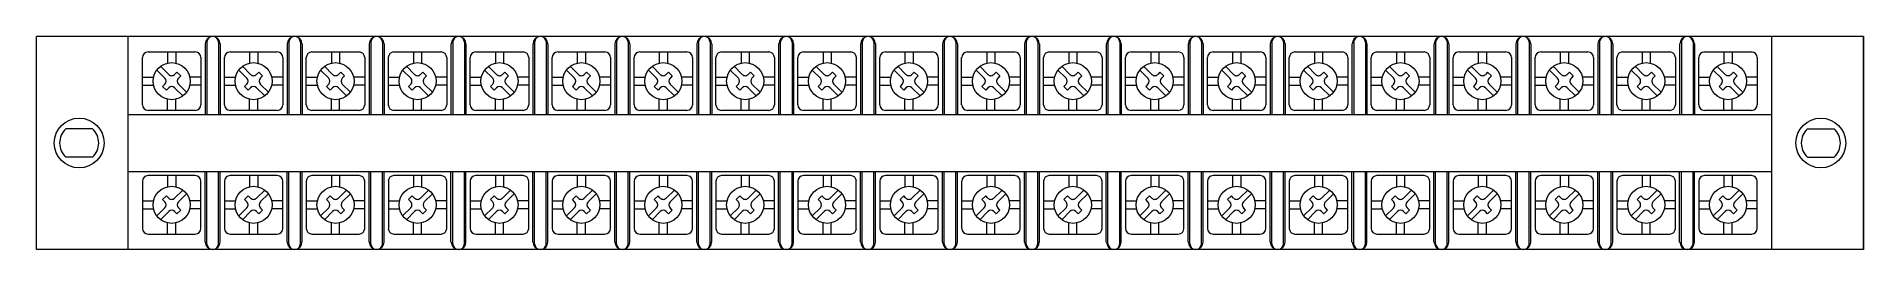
# Model space of a CAD drawing. Header units: millimetres. Extents: x 0 to 257, y 0 to 30.
import ezdxf

# ---------------------------------------------------------------- set-up
doc = ezdxf.new("R2010")
doc.units = ezdxf.units.MM
doc.layers.add('hw_VTP', color=7, linetype='Continuous', lineweight=13)

# ---------------------------------------------------------------- blocks, each defined once
blk = doc.blocks.new('CD_20P-20A')
at = {"layer": 'hw_VTP'}
for p, q in [((251, 15), (-6, 15)), ((-6, -15), (-6, 15)), ((6.9, -15), (6.9, 15)), ((238.1, -15), (238.1, 15)), ((251, 15), (251, -15)), ((251, -15), (251, 15)), ((12.59, 9.66), (11.45, 10.8)), ((24.11, 9.66), (22.97, 10.8)), ((35.63, 9.66), (34.49, 10.8)), ((47.18, 9.66), (46.03, 10.8)), ((58.7, 9.66), (57.55, 10.8)), ((70.22, 9.66), (69.08, 10.8)), ((81.74, 9.66), (80.6, 10.8)), ((93.27, 9.66), (92.12, 10.8)), ((104.79, 9.66), (103.64, 10.8)), ((116.31, 9.66), (115.17, 10.8)), ((127.83, 9.66), (126.69, 10.8)), ((139.36, 9.66), (138.21, 10.8)), ((139.36, 9.66), (138.21, 10.8)), ((150.88, 9.66), (149.73, 10.8)), ((150.88, 9.66), (149.73, 10.8)), ((150.88, 9.66), (149.73, 10.8)), ((162.4, 9.66), (161.26, 10.8)), ((173.92, 9.66), (172.78, 10.8)), ((185.45, 9.66), (184.3, 10.8)), ((185.45, 9.66), (184.3, 10.8)), ((185.45, 9.66), (184.3, 10.8)), ((196.97, 9.66), (195.82, 10.8)), ((208.49, 9.66), (207.35, 10.8)), ((220.01, 9.66), (218.87, 10.8)), ((231.54, 9.66), (230.39, 10.8)), ((12.06, 9.13), (10.92, 10.28)), ((12.06, 8.29), (11.74, 7.97)), ((12.27, 7.44), (11.74, 7.97)), ((12.59, 7.76), (12.27, 7.44)), ((13.75, 9.98), (13.43, 9.66)), ((14.58, 6.62), (13.43, 7.76)), ((14.28, 9.45), (13.75, 9.98)), ((14.28, 9.45), (13.96, 9.13)), ((15.1, 7.14), (13.96, 8.29)), ((23.58, 9.13), (22.44, 10.28)), ((23.58, 8.29), (23.27, 7.97)), ((23.79, 7.44), (23.27, 7.97)), ((24.11, 7.76), (23.79, 7.44)), ((25.27, 9.98), (24.96, 9.66)), ((26.1, 6.62), (24.96, 7.76)), ((25.8, 9.45), (25.27, 9.98)), ((25.8, 9.45), (25.48, 9.13)), ((26.63, 7.14), (25.48, 8.29)), ((35.11, 9.13), (33.96, 10.28)), ((35.11, 8.29), (34.79, 7.97)), ((35.32, 7.44), (34.79, 7.97)), ((35.63, 7.76), (35.32, 7.44)), ((36.79, 9.98), (36.48, 9.66)), ((37.62, 6.62), (36.48, 7.76)), ((37.32, 9.45), (36.79, 9.98)), ((37.32, 9.45), (37.01, 9.13)), ((38.15, 7.14), (37.01, 8.29)), ((46.65, 9.13), (45.5, 10.28)), ((46.65, 8.29), (46.33, 7.97)), ((46.86, 7.44), (46.33, 7.97)), ((47.18, 7.76), (46.86, 7.44)), ((48.34, 9.98), (48.02, 9.66)), ((49.16, 6.62), (48.02, 7.76)), ((48.86, 9.45), (48.34, 9.98)), ((48.86, 9.45), (48.55, 9.13)), ((49.69, 7.14), (48.55, 8.29)), ((58.17, 9.13), (57.03, 10.28)), ((58.17, 8.29), (57.85, 7.97)), ((58.38, 7.44), (57.85, 7.97)), ((58.7, 7.76), (58.38, 7.44)), ((59.86, 9.98), (59.54, 9.66)), ((60.69, 6.62), (59.54, 7.76)), ((60.39, 9.45), (59.86, 9.98)), ((60.39, 9.45), (60.07, 9.13)), ((61.21, 7.14), (60.07, 8.29)), ((69.69, 9.13), (68.55, 10.28)), ((69.69, 8.29), (69.38, 7.97)), ((69.9, 7.44), (69.38, 7.97)), ((70.22, 7.76), (69.9, 7.44)), ((71.38, 9.98), (71.06, 9.66)), ((72.21, 6.62), (71.06, 7.76)), ((71.91, 9.45), (71.38, 9.98)), ((71.91, 9.45), (71.59, 9.13)), ((72.74, 7.14), (71.59, 8.29)), ((81.21, 9.13), (80.07, 10.28)), ((81.21, 8.29), (80.9, 7.97)), ((81.43, 7.44), (80.9, 7.97)), ((81.74, 7.76), (81.43, 7.44)), ((82.9, 9.98), (82.59, 9.66)), ((83.73, 6.62), (82.59, 7.76)), ((83.43, 9.45), (82.9, 9.98)), ((83.43, 9.45), (83.12, 9.13)), ((84.26, 7.14), (83.12, 8.29)), ((92.74, 9.13), (91.59, 10.28)), ((92.74, 8.29), (92.42, 7.97)), ((92.95, 7.44), (92.42, 7.97)), ((93.27, 7.76), (92.95, 7.44)), ((94.43, 9.98), (94.11, 9.66)), ((95.25, 6.62), (94.11, 7.76)), ((94.95, 9.45), (94.43, 9.98)), ((94.95, 9.45), (94.64, 9.13)), ((95.78, 7.14), (94.64, 8.29)), ((104.26, 9.13), (103.12, 10.28)), ((104.26, 8.29), (103.94, 7.97)), ((104.47, 7.44), (103.94, 7.97)), ((104.79, 7.76), (104.47, 7.44)), ((105.95, 9.98), (105.63, 9.66)), ((106.78, 6.62), (105.63, 7.76)), ((106.48, 9.45), (105.95, 9.98)), ((106.48, 9.45), (106.16, 9.13)), ((107.3, 7.14), (106.16, 8.29)), ((115.78, 9.13), (114.64, 10.28)), ((115.78, 8.29), (115.47, 7.97)), ((115.99, 7.44), (115.47, 7.97)), ((116.31, 7.76), (115.99, 7.44)), ((117.47, 9.98), (117.15, 9.66)), ((118.3, 6.62), (117.15, 7.76)), ((118, 9.45), (117.47, 9.98)), ((118, 9.45), (117.68, 9.13)), ((118.83, 7.14), (117.68, 8.29)), ((127.3, 9.13), (126.16, 10.28)), ((127.3, 8.29), (126.99, 7.97)), ((127.52, 7.44), (126.99, 7.97)), ((127.83, 7.76), (127.52, 7.44)), ((128.99, 9.98), (128.68, 9.66)), ((129.82, 6.62), (128.68, 7.76)), ((129.52, 9.45), (128.99, 9.98)), ((129.52, 9.45), (129.21, 9.13)), ((130.35, 7.14), (129.21, 8.29)), ((138.83, 9.13), (137.68, 10.28)), ((138.83, 9.13), (137.68, 10.28)), ((138.83, 8.29), (138.51, 7.97)), ((138.83, 8.29), (138.51, 7.97)), ((139.04, 7.44), (138.51, 7.97)), ((139.04, 7.44), (138.51, 7.97)), ((139.36, 7.76), (139.04, 7.44)), ((139.36, 7.76), (139.04, 7.44)), ((140.52, 9.98), (140.2, 9.66)), ((140.52, 9.98), (140.2, 9.66)), ((141.34, 6.62), (140.2, 7.76)), ((141.34, 6.62), (140.2, 7.76)), ((141.04, 9.45), (140.52, 9.98)), ((141.04, 9.45), (140.52, 9.98)), ((141.04, 9.45), (140.73, 9.13)), ((141.04, 9.45), (140.73, 9.13)), ((141.87, 7.14), (140.73, 8.29)), ((141.87, 7.14), (140.73, 8.29)), ((150.35, 9.13), (149.21, 10.28)), ((150.35, 9.13), (149.21, 10.28)), ((150.35, 9.13), (149.21, 10.28)), ((150.35, 8.29), (150.03, 7.97)), ((150.35, 8.29), (150.03, 7.97)), ((150.35, 8.29), (150.03, 7.97)), ((150.56, 7.44), (150.03, 7.97)), ((150.56, 7.44), (150.03, 7.97)), ((150.56, 7.44), (150.03, 7.97)), ((150.88, 7.76), (150.56, 7.44)), ((150.88, 7.76), (150.56, 7.44)), ((150.88, 7.76), (150.56, 7.44)), ((152.04, 9.98), (151.72, 9.66)), ((152.04, 9.98), (151.72, 9.66)), ((152.04, 9.98), (151.72, 9.66)), ((152.87, 6.62), (151.72, 7.76)), ((152.87, 6.62), (151.72, 7.76)), ((152.87, 6.62), (151.72, 7.76)), ((152.57, 9.45), (152.04, 9.98)), ((152.57, 9.45), (152.04, 9.98)), ((152.57, 9.45), (152.04, 9.98)), ((152.57, 9.45), (152.25, 9.13)), ((152.57, 9.45), (152.25, 9.13)), ((152.57, 9.45), (152.25, 9.13)), ((153.39, 7.14), (152.25, 8.29)), ((153.39, 7.14), (152.25, 8.29)), ((153.39, 7.14), (152.25, 8.29)), ((161.87, 9.13), (160.73, 10.28)), ((161.87, 8.29), (161.56, 7.97)), ((162.08, 7.44), (161.56, 7.97)), ((162.4, 7.76), (162.08, 7.44)), ((163.56, 9.98), (163.24, 9.66)), ((164.39, 6.62), (163.24, 7.76)), ((164.09, 9.45), (163.56, 9.98)), ((164.09, 9.45), (163.77, 9.13)), ((164.92, 7.14), (163.77, 8.29)), ((173.39, 9.13), (172.25, 10.28)), ((173.39, 8.29), (173.08, 7.97)), ((173.61, 7.44), (173.08, 7.97)), ((173.92, 7.76), (173.61, 7.44)), ((175.08, 9.98), (174.77, 9.66)), ((175.91, 6.62), (174.77, 7.76)), ((175.61, 9.45), (175.08, 9.98)), ((175.61, 9.45), (175.3, 9.13)), ((176.44, 7.14), (175.3, 8.29)), ((184.92, 9.13), (183.77, 10.28)), ((184.92, 9.13), (183.77, 10.28)), ((184.92, 9.13), (183.77, 10.28)), ((184.92, 8.29), (184.6, 7.97)), ((184.92, 8.29), (184.6, 7.97)), ((184.92, 8.29), (184.6, 7.97)), ((185.13, 7.44), (184.6, 7.97)), ((185.13, 7.44), (184.6, 7.97)), ((185.13, 7.44), (184.6, 7.97)), ((185.45, 7.76), (185.13, 7.44)), ((185.45, 7.76), (185.13, 7.44)), ((185.45, 7.76), (185.13, 7.44)), ((186.61, 9.98), (186.29, 9.66)), ((186.61, 9.98), (186.29, 9.66)), ((186.61, 9.98), (186.29, 9.66)), ((187.43, 6.62), (186.29, 7.76)), ((187.43, 6.62), (186.29, 7.76)), ((187.43, 6.62), (186.29, 7.76)), ((187.13, 9.45), (186.61, 9.98)), ((187.13, 9.45), (186.61, 9.98)), ((187.13, 9.45), (186.61, 9.98)), ((187.13, 9.45), (186.82, 9.13)), ((187.13, 9.45), (186.82, 9.13)), ((187.13, 9.45), (186.82, 9.13)), ((187.96, 7.14), (186.82, 8.29)), ((187.96, 7.14), (186.82, 8.29)), ((187.96, 7.14), (186.82, 8.29)), ((196.44, 9.13), (195.3, 10.28)), ((196.44, 8.29), (196.12, 7.97)), ((196.65, 7.44), (196.12, 7.97)), ((196.97, 7.76), (196.65, 7.44)), ((198.13, 9.98), (197.81, 9.66)), ((198.96, 6.62), (197.81, 7.76)), ((198.66, 9.45), (198.13, 9.98)), ((198.66, 9.45), (198.34, 9.13)), ((199.48, 7.14), (198.34, 8.29)), ((207.96, 9.13), (206.82, 10.28)), ((207.96, 8.29), (207.65, 7.97)), ((208.17, 7.44), (207.65, 7.97)), ((208.49, 7.76), (208.17, 7.44)), ((209.65, 9.98), (209.33, 9.66)), ((210.48, 6.62), (209.33, 7.76)), ((210.18, 9.45), (209.65, 9.98)), ((210.18, 9.45), (209.86, 9.13)), ((211.01, 7.14), (209.86, 8.29)), ((219.48, 9.13), (218.34, 10.28)), ((219.48, 8.29), (219.17, 7.97)), ((219.7, 7.44), (219.17, 7.97)), ((220.01, 7.76), (219.7, 7.44)), ((221.17, 9.98), (220.86, 9.66)), ((222, 6.62), (220.86, 7.76)), ((221.7, 9.45), (221.17, 9.98)), ((221.7, 9.45), (221.39, 9.13)), ((222.53, 7.14), (221.39, 8.29)), ((231.01, 9.13), (229.86, 10.28)), ((231.01, 8.29), (230.69, 7.97)), ((231.22, 7.44), (230.69, 7.97)), ((231.54, 7.76), (231.22, 7.44)), ((232.7, 9.98), (232.38, 9.66)), ((233.52, 6.62), (232.38, 7.76)), ((233.22, 9.45), (232.7, 9.98)), ((233.22, 9.45), (232.91, 9.13)), ((234.05, 7.14), (232.91, 8.29)), ((6.9, 4), (238.1, 4)), ((6.9, -4), (238.1, -4)), ((6.9, -4), (69.9, -4)), ((12.27, -7.44), (11.74, -7.97)), ((12.59, -7.76), (12.27, -7.44)), ((14.58, -6.62), (13.43, -7.76)), ((15.1, -7.14), (13.96, -8.29)), ((23.79, -7.44), (23.27, -7.97)), ((24.11, -7.76), (23.79, -7.44)), ((26.1, -6.62), (24.96, -7.76)), ((26.63, -7.14), (25.48, -8.29)), ((35.32, -7.44), (34.79, -7.97)), ((35.63, -7.76), (35.32, -7.44)), ((37.62, -6.62), (36.48, -7.76)), ((38.15, -7.14), (37.01, -8.29)), ((46.86, -7.44), (46.33, -7.97)), ((47.18, -7.76), (46.86, -7.44)), ((49.16, -6.62), (48.02, -7.76)), ((49.69, -7.14), (48.55, -8.29)), ((58.38, -7.44), (57.85, -7.97)), ((58.7, -7.76), (58.38, -7.44)), ((60.69, -6.62), (59.54, -7.76)), ((61.21, -7.14), (60.07, -8.29)), ((69.9, -7.44), (69.38, -7.97)), ((70.22, -7.76), (69.9, -7.44)), ((72.21, -6.62), (71.06, -7.76)), ((72.74, -7.14), (71.59, -8.29)), ((81.43, -7.44), (80.9, -7.97)), ((81.74, -7.76), (81.43, -7.44)), ((83.73, -6.62), (82.59, -7.76)), ((84.26, -7.14), (83.12, -8.29)), ((92.95, -7.44), (92.42, -7.97)), ((93.27, -7.76), (92.95, -7.44)), ((95.25, -6.62), (94.11, -7.76)), ((95.78, -7.14), (94.64, -8.29)), ((104.47, -7.44), (103.94, -7.97)), ((104.79, -7.76), (104.47, -7.44)), ((106.78, -6.62), (105.63, -7.76)), ((107.3, -7.14), (106.16, -8.29)), ((115.99, -7.44), (115.47, -7.97)), ((116.31, -7.76), (115.99, -7.44)), ((118.3, -6.62), (117.15, -7.76)), ((118.83, -7.14), (117.68, -8.29)), ((127.52, -7.44), (126.99, -7.97)), ((127.83, -7.76), (127.52, -7.44)), ((129.82, -6.62), (128.68, -7.76)), ((130.35, -7.14), (129.21, -8.29)), ((139.04, -7.44), (138.51, -7.97)), ((139.04, -7.44), (138.51, -7.97)), ((139.36, -7.76), (139.04, -7.44)), ((139.36, -7.76), (139.04, -7.44)), ((141.34, -6.62), (140.2, -7.76)), ((141.34, -6.62), (140.2, -7.76)), ((141.87, -7.14), (140.73, -8.29)), ((141.87, -7.14), (140.73, -8.29)), ((150.56, -7.44), (150.03, -7.97)), ((150.56, -7.44), (150.03, -7.97)), ((150.56, -7.44), (150.03, -7.97)), ((150.88, -7.76), (150.56, -7.44)), ((150.88, -7.76), (150.56, -7.44)), ((150.88, -7.76), (150.56, -7.44)), ((152.87, -6.62), (151.72, -7.76)), ((152.87, -6.62), (151.72, -7.76)), ((152.87, -6.62), (151.72, -7.76)), ((153.39, -7.14), (152.25, -8.29)), ((153.39, -7.14), (152.25, -8.29)), ((153.39, -7.14), (152.25, -8.29)), ((162.08, -7.44), (161.56, -7.97)), ((162.4, -7.76), (162.08, -7.44)), ((164.39, -6.62), (163.24, -7.76)), ((164.92, -7.14), (163.77, -8.29)), ((173.61, -7.44), (173.08, -7.97)), ((173.92, -7.76), (173.61, -7.44)), ((175.91, -6.62), (174.77, -7.76)), ((176.44, -7.14), (175.3, -8.29)), ((185.13, -7.44), (184.6, -7.97)), ((185.13, -7.44), (184.6, -7.97)), ((185.13, -7.44), (184.6, -7.97)), ((185.45, -7.76), (185.13, -7.44)), ((185.45, -7.76), (185.13, -7.44)), ((185.45, -7.76), (185.13, -7.44)), ((187.43, -6.62), (186.29, -7.76)), ((187.43, -6.62), (186.29, -7.76)), ((187.43, -6.62), (186.29, -7.76)), ((187.96, -7.14), (186.82, -8.29)), ((187.96, -7.14), (186.82, -8.29)), ((187.96, -7.14), (186.82, -8.29)), ((196.65, -7.44), (196.12, -7.97)), ((196.97, -7.76), (196.65, -7.44)), ((198.96, -6.62), (197.81, -7.76)), ((199.48, -7.14), (198.34, -8.29)), ((208.17, -7.44), (207.65, -7.97)), ((208.49, -7.76), (208.17, -7.44)), ((210.48, -6.62), (209.33, -7.76)), ((211.01, -7.14), (209.86, -8.29)), ((219.7, -7.44), (219.17, -7.97)), ((220.01, -7.76), (219.7, -7.44)), ((222, -6.62), (220.86, -7.76)), ((222.53, -7.14), (221.39, -8.29)), ((231.22, -7.44), (230.69, -7.97)), ((231.54, -7.76), (231.22, -7.44)), ((233.52, -6.62), (232.38, -7.76)), ((234.05, -7.14), (232.91, -8.29)), ((12.06, -9.13), (10.92, -10.28)), ((12.59, -9.66), (11.45, -10.8)), ((12.06, -8.29), (11.74, -7.97)), ((13.75, -9.98), (13.43, -9.66)), ((14.28, -9.45), (13.75, -9.98)), ((14.28, -9.45), (13.96, -9.13)), ((23.58, -9.13), (22.44, -10.28)), ((24.11, -9.66), (22.97, -10.8)), ((23.58, -8.29), (23.27, -7.97)), ((25.27, -9.98), (24.96, -9.66)), ((25.8, -9.45), (25.27, -9.98)), ((25.8, -9.45), (25.48, -9.13)), ((35.11, -9.13), (33.96, -10.28)), ((35.63, -9.66), (34.49, -10.8)), ((35.11, -8.29), (34.79, -7.97)), ((36.79, -9.98), (36.48, -9.66)), ((37.32, -9.45), (36.79, -9.98)), ((37.32, -9.45), (37.01, -9.13)), ((46.65, -9.13), (45.5, -10.28)), ((47.18, -9.66), (46.03, -10.8)), ((46.65, -8.29), (46.33, -7.97)), ((48.34, -9.98), (48.02, -9.66)), ((48.86, -9.45), (48.34, -9.98)), ((48.86, -9.45), (48.55, -9.13)), ((58.17, -9.13), (57.03, -10.28)), ((58.7, -9.66), (57.55, -10.8)), ((58.17, -8.29), (57.85, -7.97)), ((59.86, -9.98), (59.54, -9.66)), ((60.39, -9.45), (59.86, -9.98)), ((60.39, -9.45), (60.07, -9.13)), ((69.69, -9.13), (68.55, -10.28)), ((70.22, -9.66), (69.08, -10.8)), ((69.69, -8.29), (69.38, -7.97)), ((71.38, -9.98), (71.06, -9.66)), ((71.91, -9.45), (71.38, -9.98)), ((71.91, -9.45), (71.59, -9.13)), ((81.21, -9.13), (80.07, -10.28)), ((81.74, -9.66), (80.6, -10.8)), ((81.21, -8.29), (80.9, -7.97)), ((82.9, -9.98), (82.59, -9.66)), ((83.43, -9.45), (82.9, -9.98)), ((83.43, -9.45), (83.12, -9.13)), ((92.74, -9.13), (91.59, -10.28)), ((93.27, -9.66), (92.12, -10.8)), ((92.74, -8.29), (92.42, -7.97)), ((94.43, -9.98), (94.11, -9.66)), ((94.95, -9.45), (94.43, -9.98)), ((94.95, -9.45), (94.64, -9.13)), ((104.26, -9.13), (103.12, -10.28)), ((104.79, -9.66), (103.64, -10.8)), ((104.26, -8.29), (103.94, -7.97)), ((105.95, -9.98), (105.63, -9.66)), ((106.48, -9.45), (105.95, -9.98)), ((106.48, -9.45), (106.16, -9.13)), ((115.78, -9.13), (114.64, -10.28)), ((116.31, -9.66), (115.17, -10.8)), ((115.78, -8.29), (115.47, -7.97)), ((117.47, -9.98), (117.15, -9.66)), ((118, -9.45), (117.47, -9.98)), ((118, -9.45), (117.68, -9.13)), ((127.3, -9.13), (126.16, -10.28)), ((127.83, -9.66), (126.69, -10.8)), ((127.3, -8.29), (126.99, -7.97)), ((128.99, -9.98), (128.68, -9.66)), ((129.52, -9.45), (128.99, -9.98)), ((129.52, -9.45), (129.21, -9.13)), ((138.83, -9.13), (137.68, -10.28)), ((138.83, -9.13), (137.68, -10.28)), ((139.36, -9.66), (138.21, -10.8)), ((139.36, -9.66), (138.21, -10.8)), ((138.83, -8.29), (138.51, -7.97)), ((138.83, -8.29), (138.51, -7.97)), ((140.52, -9.98), (140.2, -9.66)), ((140.52, -9.98), (140.2, -9.66)), ((141.04, -9.45), (140.52, -9.98)), ((141.04, -9.45), (140.52, -9.98)), ((141.04, -9.45), (140.73, -9.13)), ((141.04, -9.45), (140.73, -9.13)), ((150.35, -9.13), (149.21, -10.28)), ((150.35, -9.13), (149.21, -10.28)), ((150.35, -9.13), (149.21, -10.28)), ((150.88, -9.66), (149.73, -10.8)), ((150.88, -9.66), (149.73, -10.8)), ((150.88, -9.66), (149.73, -10.8)), ((150.35, -8.29), (150.03, -7.97)), ((150.35, -8.29), (150.03, -7.97)), ((150.35, -8.29), (150.03, -7.97)), ((152.04, -9.98), (151.72, -9.66)), ((152.04, -9.98), (151.72, -9.66)), ((152.04, -9.98), (151.72, -9.66)), ((152.57, -9.45), (152.04, -9.98)), ((152.57, -9.45), (152.04, -9.98)), ((152.57, -9.45), (152.04, -9.98)), ((152.57, -9.45), (152.25, -9.13)), ((152.57, -9.45), (152.25, -9.13)), ((152.57, -9.45), (152.25, -9.13)), ((161.87, -9.13), (160.73, -10.28)), ((162.4, -9.66), (161.26, -10.8)), ((161.87, -8.29), (161.56, -7.97)), ((163.56, -9.98), (163.24, -9.66)), ((164.09, -9.45), (163.56, -9.98)), ((164.09, -9.45), (163.77, -9.13)), ((173.39, -9.13), (172.25, -10.28)), ((173.92, -9.66), (172.78, -10.8)), ((173.39, -8.29), (173.08, -7.97)), ((175.08, -9.98), (174.77, -9.66)), ((175.61, -9.45), (175.08, -9.98)), ((175.61, -9.45), (175.3, -9.13)), ((184.92, -9.13), (183.77, -10.28)), ((184.92, -9.13), (183.77, -10.28)), ((184.92, -9.13), (183.77, -10.28)), ((185.45, -9.66), (184.3, -10.8)), ((185.45, -9.66), (184.3, -10.8)), ((185.45, -9.66), (184.3, -10.8)), ((184.92, -8.29), (184.6, -7.97)), ((184.92, -8.29), (184.6, -7.97)), ((184.92, -8.29), (184.6, -7.97)), ((186.61, -9.98), (186.29, -9.66)), ((186.61, -9.98), (186.29, -9.66)), ((186.61, -9.98), (186.29, -9.66)), ((187.13, -9.45), (186.61, -9.98)), ((187.13, -9.45), (186.61, -9.98)), ((187.13, -9.45), (186.61, -9.98)), ((187.13, -9.45), (186.82, -9.13)), ((187.13, -9.45), (186.82, -9.13)), ((187.13, -9.45), (186.82, -9.13)), ((196.44, -9.13), (195.3, -10.28)), ((196.97, -9.66), (195.82, -10.8)), ((196.44, -8.29), (196.12, -7.97)), ((198.13, -9.98), (197.81, -9.66)), ((198.66, -9.45), (198.13, -9.98)), ((198.66, -9.45), (198.34, -9.13)), ((207.96, -9.13), (206.82, -10.28)), ((208.49, -9.66), (207.35, -10.8)), ((207.96, -8.29), (207.65, -7.97)), ((209.65, -9.98), (209.33, -9.66)), ((210.18, -9.45), (209.65, -9.98)), ((210.18, -9.45), (209.86, -9.13)), ((219.48, -9.13), (218.34, -10.28)), ((220.01, -9.66), (218.87, -10.8)), ((219.48, -8.29), (219.17, -7.97)), ((221.17, -9.98), (220.86, -9.66)), ((221.7, -9.45), (221.17, -9.98)), ((221.7, -9.45), (221.39, -9.13)), ((231.01, -9.13), (229.86, -10.28)), ((231.54, -9.66), (230.39, -10.8)), ((231.01, -8.29), (230.69, -7.97)), ((232.7, -9.98), (232.38, -9.66)), ((233.22, -9.45), (232.7, -9.98)), ((233.22, -9.45), (232.91, -9.13)), ((251, -15), (-6, -15))]:
    blk.add_line(p, q, dxfattribs=at)
at = {"layer": 'hw_VTP', "color": 3}
for p, q in [((17.73, 13.96), (17.73, 4)), ((17.73, 13.96), (17.73, 4)), ((17.95, 14.18), (17.95, 4)), ((19.6, 14.18), (19.6, 4)), ((19.82, 13.96), (19.82, 4)), ((29.26, 13.96), (29.26, 4)), ((29.26, 13.96), (29.26, 4)), ((29.26, 13.96), (29.26, 4)), ((29.26, 13.96), (29.26, 4)), ((29.48, 14.18), (29.48, 4)), ((31.13, 14.18), (31.13, 4)), ((31.35, 13.96), (31.35, 4)), ((40.78, 13.96), (40.78, 4)), ((41.02, 14.18), (41.02, 4)), ((42.67, 14.18), (42.67, 4)), ((42.89, 13.96), (42.89, 4)), ((52.3, 13.96), (52.3, 4)), ((52.54, 14.18), (52.54, 4)), ((54.19, 14.18), (54.19, 4)), ((54.41, 13.96), (54.41, 4)), ((63.82, 13.96), (63.82, 4)), ((64.06, 14.18), (64.06, 4)), ((65.71, 14.18), (65.71, 4)), ((65.93, 13.96), (65.93, 4)), ((75.35, 13.96), (75.35, 4)), ((75.59, 14.18), (75.59, 4)), ((77.24, 14.18), (77.24, 4)), ((77.46, 13.96), (77.46, 4)), ((86.87, 13.96), (86.87, 4)), ((87.11, 14.18), (87.11, 4)), ((88.76, 14.18), (88.76, 4)), ((88.98, 13.96), (88.98, 4)), ((98.39, 13.96), (98.39, 4)), ((98.63, 14.18), (98.63, 4)), ((100.28, 14.18), (100.28, 4)), ((100.5, 13.96), (100.5, 4)), ((109.91, 13.96), (109.91, 4)), ((110.15, 14.18), (110.15, 4)), ((111.8, 14.18), (111.8, 4)), ((112.02, 13.96), (112.02, 4)), ((121.44, 13.96), (121.44, 4)), ((121.68, 14.18), (121.68, 4)), ((123.33, 14.18), (123.33, 4)), ((123.55, 13.96), (123.55, 4)), ((132.96, 13.96), (132.96, 4)), ((132.96, 13.96), (132.96, 4)), ((133.2, 14.18), (133.2, 4)), ((133.2, 14.18), (133.2, 4)), ((134.85, 14.18), (134.85, 4)), ((134.85, 14.18), (134.85, 4)), ((135.07, 13.96), (135.07, 4)), ((135.07, 13.96), (135.07, 4)), ((144.48, 13.96), (144.48, 4)), ((144.48, 13.96), (144.48, 4)), ((144.48, 13.96), (144.48, 4)), ((144.72, 14.18), (144.72, 4)), ((144.72, 14.18), (144.72, 4)), ((144.72, 14.18), (144.72, 4)), ((146.37, 14.18), (146.37, 4)), ((146.37, 14.18), (146.37, 4)), ((146.37, 14.18), (146.37, 4)), ((146.59, 13.96), (146.59, 4)), ((146.59, 13.96), (146.59, 4)), ((146.59, 13.96), (146.59, 4)), ((156, 13.96), (156, 4)), ((156.24, 14.18), (156.24, 4)), ((157.89, 14.18), (157.89, 4)), ((158.11, 13.96), (158.11, 4)), ((167.53, 13.96), (167.53, 4)), ((167.77, 14.18), (167.77, 4)), ((169.42, 14.18), (169.42, 4)), ((169.64, 13.96), (169.64, 4)), ((179.05, 13.96), (179.05, 4)), ((179.05, 13.96), (179.05, 4)), ((179.05, 13.96), (179.05, 4)), ((179.29, 14.18), (179.29, 4)), ((179.29, 14.18), (179.29, 4)), ((179.29, 14.18), (179.29, 4)), ((180.94, 14.18), (180.94, 4)), ((180.94, 14.18), (180.94, 4)), ((180.94, 14.18), (180.94, 4)), ((181.16, 13.96), (181.16, 4)), ((181.16, 13.96), (181.16, 4)), ((181.16, 13.96), (181.16, 4)), ((190.57, 13.96), (190.57, 4)), ((190.81, 14.18), (190.81, 4)), ((192.46, 14.18), (192.46, 4)), ((192.68, 13.96), (192.68, 4)), ((202.09, 13.96), (202.09, 4)), ((202.33, 14.18), (202.33, 4)), ((203.98, 14.18), (203.98, 4)), ((204.2, 13.96), (204.2, 4)), ((213.62, 13.96), (213.62, 4)), ((213.86, 14.18), (213.86, 4)), ((215.51, 14.18), (215.51, 4)), ((215.73, 13.96), (215.73, 4)), ((225.14, 13.96), (225.14, 4)), ((225.38, 14.18), (225.38, 4)), ((227.03, 14.18), (227.03, 4)), ((227.25, 13.96), (227.25, 4)), ((17.73, -13.96), (17.73, -4)), ((17.73, -13.96), (17.73, -4)), ((17.95, -14.18), (17.95, -4)), ((19.6, -14.18), (19.6, -4)), ((19.82, -13.96), (19.82, -4)), ((29.26, -13.96), (29.26, -4)), ((29.26, -13.96), (29.26, -4)), ((29.26, -13.96), (29.26, -4)), ((29.26, -13.96), (29.26, -4)), ((29.48, -14.18), (29.48, -4)), ((31.13, -14.18), (31.13, -4)), ((31.35, -13.96), (31.35, -4)), ((40.78, -13.96), (40.78, -4)), ((41.02, -14.18), (41.02, -4)), ((42.67, -14.18), (42.67, -4)), ((42.89, -13.96), (42.89, -4)), ((52.3, -13.96), (52.3, -4)), ((52.54, -14.18), (52.54, -4)), ((54.19, -14.18), (54.19, -4)), ((54.41, -13.96), (54.41, -4)), ((63.82, -13.96), (63.82, -4)), ((64.06, -14.18), (64.06, -4)), ((65.71, -14.18), (65.71, -4)), ((65.93, -13.96), (65.93, -4)), ((75.35, -13.96), (75.35, -4)), ((75.59, -14.18), (75.59, -4)), ((77.24, -14.18), (77.24, -4)), ((77.46, -13.96), (77.46, -4)), ((86.87, -13.96), (86.87, -4)), ((87.11, -14.18), (87.11, -4)), ((88.76, -14.18), (88.76, -4)), ((88.98, -13.96), (88.98, -4)), ((98.39, -13.96), (98.39, -4)), ((98.63, -14.18), (98.63, -4)), ((100.28, -14.18), (100.28, -4)), ((100.5, -13.96), (100.5, -4)), ((109.91, -13.96), (109.91, -4)), ((110.15, -14.18), (110.15, -4)), ((111.8, -14.18), (111.8, -4)), ((112.02, -13.96), (112.02, -4)), ((121.44, -13.96), (121.44, -4)), ((121.68, -14.18), (121.68, -4)), ((123.33, -14.18), (123.33, -4)), ((123.55, -13.96), (123.55, -4)), ((132.96, -13.96), (132.96, -4)), ((132.96, -13.96), (132.96, -4)), ((133.2, -14.18), (133.2, -4)), ((133.2, -14.18), (133.2, -4)), ((134.85, -14.18), (134.85, -4)), ((134.85, -14.18), (134.85, -4)), ((135.07, -13.96), (135.07, -4)), ((135.07, -13.96), (135.07, -4)), ((144.48, -13.96), (144.48, -4)), ((144.48, -13.96), (144.48, -4)), ((144.48, -13.96), (144.48, -4)), ((144.72, -14.18), (144.72, -4)), ((144.72, -14.18), (144.72, -4)), ((144.72, -14.18), (144.72, -4)), ((146.37, -14.18), (146.37, -4)), ((146.37, -14.18), (146.37, -4)), ((146.37, -14.18), (146.37, -4)), ((146.59, -13.96), (146.59, -4)), ((146.59, -13.96), (146.59, -4)), ((146.59, -13.96), (146.59, -4)), ((156, -13.96), (156, -4)), ((156.24, -14.18), (156.24, -4)), ((157.89, -14.18), (157.89, -4)), ((158.11, -13.96), (158.11, -4)), ((167.53, -13.96), (167.53, -4)), ((167.77, -14.18), (167.77, -4)), ((169.42, -14.18), (169.42, -4)), ((169.64, -13.96), (169.64, -4)), ((179.05, -13.96), (179.05, -4)), ((179.05, -13.96), (179.05, -4)), ((179.05, -13.96), (179.05, -4)), ((179.29, -14.18), (179.29, -4)), ((179.29, -14.18), (179.29, -4)), ((179.29, -14.18), (179.29, -4)), ((180.94, -14.18), (180.94, -4)), ((180.94, -14.18), (180.94, -4)), ((180.94, -14.18), (180.94, -4)), ((181.16, -13.96), (181.16, -4)), ((181.16, -13.96), (181.16, -4)), ((181.16, -13.96), (181.16, -4)), ((190.57, -13.96), (190.57, -4)), ((190.81, -14.18), (190.81, -4)), ((192.46, -14.18), (192.46, -4)), ((192.68, -13.96), (192.68, -4)), ((202.09, -13.96), (202.09, -4)), ((202.33, -14.18), (202.33, -4)), ((203.98, -14.18), (203.98, -4)), ((204.2, -13.96), (204.2, -4)), ((213.62, -13.96), (213.62, -4)), ((213.86, -14.18), (213.86, -4)), ((215.51, -14.18), (215.51, -4)), ((215.73, -13.96), (215.73, -4)), ((225.14, -13.96), (225.14, -4)), ((225.38, -14.18), (225.38, -4)), ((227.03, -14.18), (227.03, -4)), ((227.25, -13.96), (227.25, -4))]:
    blk.add_line(p, q, dxfattribs=at)
at = {"layer": 'hw_VTP', "color": 4}
for p, q in [((8.9, 5.39), (8.9, 12.03)), ((9.7, 12.82), (16.33, 12.82)), ((12.44, 12.82), (12.44, 11.26)), ((13.58, 12.82), (13.58, 11.26)), ((17.12, 12.03), (17.12, 5.39)), ((20.42, 5.39), (20.42, 12.03)), ((21.22, 12.82), (27.85, 12.82)), ((23.96, 12.82), (23.96, 11.26)), ((25.11, 12.82), (25.11, 11.26)), ((28.65, 12.03), (28.65, 5.39)), ((31.94, 5.39), (31.94, 12.03)), ((32.74, 12.82), (39.37, 12.82)), ((35.48, 12.82), (35.48, 11.26)), ((36.63, 12.82), (36.63, 11.26)), ((40.17, 12.03), (40.17, 5.39)), ((43.49, 5.39), (43.49, 12.03)), ((44.28, 12.82), (50.91, 12.82)), ((47.02, 12.82), (47.02, 11.26)), ((48.17, 12.82), (48.17, 11.26)), ((51.71, 12.03), (51.71, 5.39)), ((55.01, 5.39), (55.01, 12.03)), ((55.8, 12.82), (62.44, 12.82)), ((58.55, 12.82), (58.55, 11.26)), ((59.69, 12.82), (59.69, 11.26)), ((63.23, 12.03), (63.23, 5.39)), ((66.53, 5.39), (66.53, 12.03)), ((67.33, 12.82), (73.96, 12.82)), ((70.07, 12.82), (70.07, 11.26)), ((71.22, 12.82), (71.22, 11.26)), ((74.75, 12.03), (74.75, 5.39)), ((78.05, 5.39), (78.05, 12.03)), ((78.85, 12.82), (85.48, 12.82)), ((81.59, 12.82), (81.59, 11.26)), ((82.74, 12.82), (82.74, 11.26)), ((86.28, 12.03), (86.28, 5.39)), ((89.58, 5.39), (89.58, 12.03)), ((90.37, 12.82), (97, 12.82)), ((93.11, 12.82), (93.11, 11.26)), ((94.26, 12.82), (94.26, 11.26)), ((97.8, 12.03), (97.8, 5.39)), ((101.1, 5.39), (101.1, 12.03)), ((101.89, 12.82), (108.53, 12.82)), ((104.64, 12.82), (104.64, 11.26)), ((105.78, 12.82), (105.78, 11.26)), ((109.32, 12.03), (109.32, 5.39)), ((112.62, 5.39), (112.62, 12.03)), ((113.42, 12.82), (120.05, 12.82)), ((116.16, 12.82), (116.16, 11.26)), ((117.31, 12.82), (117.31, 11.26)), ((120.84, 12.03), (120.84, 5.39)), ((124.14, 5.39), (124.14, 12.03)), ((124.94, 12.82), (131.57, 12.82)), ((127.68, 12.82), (127.68, 11.26)), ((128.83, 12.82), (128.83, 11.26)), ((132.37, 12.03), (132.37, 5.39)), ((135.67, 5.39), (135.67, 12.03)), ((135.67, 5.39), (135.67, 12.03)), ((136.46, 12.82), (143.09, 12.82)), ((136.46, 12.82), (143.09, 12.82)), ((139.2, 12.82), (139.2, 11.26)), ((139.2, 12.82), (139.2, 11.26)), ((140.35, 12.82), (140.35, 11.26)), ((140.35, 12.82), (140.35, 11.26)), ((143.89, 12.03), (143.89, 5.39)), ((143.89, 12.03), (143.89, 5.39)), ((147.19, 5.39), (147.19, 12.03)), ((147.19, 5.39), (147.19, 12.03)), ((147.19, 5.39), (147.19, 12.03)), ((147.98, 12.82), (154.62, 12.82)), ((147.98, 12.82), (154.62, 12.82)), ((147.98, 12.82), (154.62, 12.82)), ((150.73, 12.82), (150.73, 11.26)), ((150.73, 12.82), (150.73, 11.26)), ((150.73, 12.82), (150.73, 11.26)), ((151.87, 12.82), (151.87, 11.26)), ((151.87, 12.82), (151.87, 11.26)), ((151.87, 12.82), (151.87, 11.26)), ((155.41, 12.03), (155.41, 5.39)), ((155.41, 12.03), (155.41, 5.39)), ((155.41, 12.03), (155.41, 5.39)), ((158.71, 5.39), (158.71, 12.03)), ((159.51, 12.82), (166.14, 12.82)), ((162.25, 12.82), (162.25, 11.26)), ((163.4, 12.82), (163.4, 11.26)), ((166.93, 12.03), (166.93, 5.39)), ((170.23, 5.39), (170.23, 12.03)), ((171.03, 12.82), (177.66, 12.82)), ((173.77, 12.82), (173.77, 11.26)), ((174.92, 12.82), (174.92, 11.26)), ((178.46, 12.03), (178.46, 5.39)), ((181.76, 5.39), (181.76, 12.03)), ((181.76, 5.39), (181.76, 12.03)), ((181.76, 5.39), (181.76, 12.03)), ((182.55, 12.82), (189.18, 12.82)), ((182.55, 12.82), (189.18, 12.82)), ((182.55, 12.82), (189.18, 12.82)), ((185.29, 12.82), (185.29, 11.26)), ((185.29, 12.82), (185.29, 11.26)), ((185.29, 12.82), (185.29, 11.26)), ((186.44, 12.82), (186.44, 11.26)), ((186.44, 12.82), (186.44, 11.26)), ((186.44, 12.82), (186.44, 11.26)), ((189.98, 12.03), (189.98, 5.39)), ((189.98, 12.03), (189.98, 5.39)), ((189.98, 12.03), (189.98, 5.39)), ((193.28, 5.39), (193.28, 12.03)), ((194.07, 12.82), (200.71, 12.82)), ((196.82, 12.82), (196.82, 11.26)), ((197.96, 12.82), (197.96, 11.26)), ((201.5, 12.03), (201.5, 5.39)), ((204.8, 5.39), (204.8, 12.03)), ((205.6, 12.82), (212.23, 12.82)), ((208.34, 12.82), (208.34, 11.26)), ((209.49, 12.82), (209.49, 11.26)), ((213.02, 12.03), (213.02, 5.39)), ((216.32, 5.39), (216.32, 12.03)), ((217.12, 12.82), (223.75, 12.82)), ((219.86, 12.82), (219.86, 11.26)), ((221.01, 12.82), (221.01, 11.26)), ((224.55, 12.03), (224.55, 5.39)), ((227.85, 5.39), (227.85, 12.03)), ((228.64, 12.82), (235.27, 12.82)), ((231.38, 12.82), (231.38, 11.26)), ((232.53, 12.82), (232.53, 11.26)), ((236.07, 12.03), (236.07, 5.39)), ((8.9, 9.28), (10.46, 9.28)), ((8.9, 8.14), (10.46, 8.14)), ((17.12, 9.28), (15.56, 9.28)), ((17.12, 8.14), (15.56, 8.14)), ((20.42, 9.28), (21.98, 9.28)), ((20.42, 8.14), (21.98, 8.14)), ((28.65, 9.28), (27.08, 9.28)), ((28.65, 8.14), (27.08, 8.14)), ((31.94, 9.28), (33.51, 9.28)), ((31.94, 8.14), (33.51, 8.14)), ((40.17, 9.28), (38.61, 9.28)), ((40.17, 8.14), (38.61, 8.14)), ((43.49, 9.28), (45.05, 9.28)), ((43.49, 8.14), (45.05, 8.14)), ((51.71, 9.28), (50.15, 9.28)), ((51.71, 8.14), (50.15, 8.14)), ((55.01, 9.28), (56.57, 9.28)), ((55.01, 8.14), (56.57, 8.14)), ((63.23, 9.28), (61.67, 9.28)), ((63.23, 8.14), (61.67, 8.14)), ((66.53, 9.28), (68.09, 9.28)), ((66.53, 8.14), (68.09, 8.14)), ((74.75, 9.28), (73.19, 9.28)), ((74.75, 8.14), (73.19, 8.14)), ((78.05, 9.28), (79.62, 9.28)), ((78.05, 8.14), (79.62, 8.14)), ((86.28, 9.28), (84.71, 9.28)), ((86.28, 8.14), (84.71, 8.14)), ((89.58, 9.28), (91.14, 9.28)), ((89.58, 8.14), (91.14, 8.14)), ((97.8, 9.28), (96.24, 9.28)), ((97.8, 8.14), (96.24, 8.14)), ((101.1, 9.28), (102.66, 9.28)), ((101.1, 8.14), (102.66, 8.14)), ((109.32, 9.28), (107.76, 9.28)), ((109.32, 8.14), (107.76, 8.14)), ((112.62, 9.28), (114.18, 9.28)), ((112.62, 8.14), (114.18, 8.14)), ((120.84, 9.28), (119.28, 9.28)), ((120.84, 8.14), (119.28, 8.14)), ((124.14, 9.28), (125.71, 9.28)), ((124.14, 8.14), (125.71, 8.14)), ((132.37, 9.28), (130.8, 9.28)), ((132.37, 8.14), (130.8, 8.14)), ((135.67, 9.28), (137.23, 9.28)), ((135.67, 9.28), (137.23, 9.28)), ((135.67, 8.14), (137.23, 8.14)), ((135.67, 8.14), (137.23, 8.14)), ((143.89, 9.28), (142.33, 9.28)), ((143.89, 9.28), (142.33, 9.28)), ((143.89, 8.14), (142.33, 8.14)), ((143.89, 8.14), (142.33, 8.14)), ((147.19, 9.28), (148.75, 9.28)), ((147.19, 9.28), (148.75, 9.28)), ((147.19, 9.28), (148.75, 9.28)), ((147.19, 8.14), (148.75, 8.14)), ((147.19, 8.14), (148.75, 8.14)), ((147.19, 8.14), (148.75, 8.14)), ((155.41, 9.28), (153.85, 9.28)), ((155.41, 9.28), (153.85, 9.28)), ((155.41, 9.28), (153.85, 9.28)), ((155.41, 8.14), (153.85, 8.14)), ((155.41, 8.14), (153.85, 8.14)), ((155.41, 8.14), (153.85, 8.14)), ((158.71, 9.28), (160.27, 9.28)), ((158.71, 8.14), (160.27, 8.14)), ((166.93, 9.28), (165.37, 9.28)), ((166.93, 8.14), (165.37, 8.14)), ((170.23, 9.28), (171.8, 9.28)), ((170.23, 8.14), (171.8, 8.14)), ((178.46, 9.28), (176.89, 9.28)), ((178.46, 8.14), (176.89, 8.14)), ((181.76, 9.28), (183.32, 9.28)), ((181.76, 9.28), (183.32, 9.28)), ((181.76, 9.28), (183.32, 9.28)), ((181.76, 8.14), (183.32, 8.14)), ((181.76, 8.14), (183.32, 8.14)), ((181.76, 8.14), (183.32, 8.14)), ((189.98, 9.28), (188.42, 9.28)), ((189.98, 9.28), (188.42, 9.28)), ((189.98, 9.28), (188.42, 9.28)), ((189.98, 8.14), (188.42, 8.14)), ((189.98, 8.14), (188.42, 8.14)), ((189.98, 8.14), (188.42, 8.14)), ((193.28, 9.28), (194.84, 9.28)), ((193.28, 8.14), (194.84, 8.14)), ((201.5, 9.28), (199.94, 9.28)), ((201.5, 8.14), (199.94, 8.14)), ((204.8, 9.28), (206.36, 9.28)), ((204.8, 8.14), (206.36, 8.14)), ((213.02, 9.28), (211.46, 9.28)), ((213.02, 8.14), (211.46, 8.14)), ((216.32, 9.28), (217.89, 9.28)), ((216.32, 8.14), (217.89, 8.14)), ((224.55, 9.28), (222.98, 9.28)), ((224.55, 8.14), (222.98, 8.14)), ((227.85, 9.28), (229.41, 9.28)), ((227.85, 8.14), (229.41, 8.14)), ((236.07, 9.28), (234.51, 9.28)), ((236.07, 8.14), (234.51, 8.14)), ((12.44, 4.6), (12.44, 6.16)), ((13.58, 4.6), (13.58, 6.16)), ((23.96, 4.6), (23.96, 6.16)), ((25.11, 4.6), (25.11, 6.16)), ((35.48, 4.6), (35.48, 6.16)), ((36.63, 4.6), (36.63, 6.16)), ((47.02, 4.6), (47.02, 6.16)), ((48.17, 4.6), (48.17, 6.16)), ((58.55, 4.6), (58.55, 6.16)), ((59.69, 4.6), (59.69, 6.16)), ((70.07, 4.6), (70.07, 6.16)), ((71.22, 4.6), (71.22, 6.16)), ((81.59, 4.6), (81.59, 6.16)), ((82.74, 4.6), (82.74, 6.16)), ((93.11, 4.6), (93.11, 6.16)), ((94.26, 4.6), (94.26, 6.16)), ((104.64, 4.6), (104.64, 6.16)), ((105.78, 4.6), (105.78, 6.16)), ((116.16, 4.6), (116.16, 6.16)), ((117.31, 4.6), (117.31, 6.16)), ((127.68, 4.6), (127.68, 6.16)), ((128.83, 4.6), (128.83, 6.16)), ((139.2, 4.6), (139.2, 6.16)), ((139.2, 4.6), (139.2, 6.16)), ((140.35, 4.6), (140.35, 6.16)), ((140.35, 4.6), (140.35, 6.16)), ((150.73, 4.6), (150.73, 6.16)), ((150.73, 4.6), (150.73, 6.16)), ((150.73, 4.6), (150.73, 6.16)), ((151.87, 4.6), (151.87, 6.16)), ((151.87, 4.6), (151.87, 6.16)), ((151.87, 4.6), (151.87, 6.16)), ((162.25, 4.6), (162.25, 6.16)), ((163.4, 4.6), (163.4, 6.16)), ((173.77, 4.6), (173.77, 6.16)), ((174.92, 4.6), (174.92, 6.16)), ((185.29, 4.6), (185.29, 6.16)), ((185.29, 4.6), (185.29, 6.16)), ((185.29, 4.6), (185.29, 6.16)), ((186.44, 4.6), (186.44, 6.16)), ((186.44, 4.6), (186.44, 6.16)), ((186.44, 4.6), (186.44, 6.16)), ((196.82, 4.6), (196.82, 6.16)), ((197.96, 4.6), (197.96, 6.16)), ((208.34, 4.6), (208.34, 6.16)), ((209.49, 4.6), (209.49, 6.16)), ((219.86, 4.6), (219.86, 6.16)), ((221.01, 4.6), (221.01, 6.16)), ((231.38, 4.6), (231.38, 6.16)), ((232.53, 4.6), (232.53, 6.16)), ((16.33, 4.6), (9.7, 4.6)), ((27.85, 4.6), (21.22, 4.6)), ((39.37, 4.6), (32.74, 4.6)), ((50.91, 4.6), (44.28, 4.6)), ((62.44, 4.6), (55.8, 4.6)), ((73.96, 4.6), (67.33, 4.6)), ((85.48, 4.6), (78.85, 4.6)), ((97, 4.6), (90.37, 4.6)), ((108.53, 4.6), (101.89, 4.6)), ((120.05, 4.6), (113.42, 4.6)), ((131.57, 4.6), (124.94, 4.6)), ((143.09, 4.6), (136.46, 4.6)), ((143.09, 4.6), (136.46, 4.6)), ((154.62, 4.6), (147.98, 4.6)), ((154.62, 4.6), (147.98, 4.6)), ((154.62, 4.6), (147.98, 4.6)), ((166.14, 4.6), (159.51, 4.6)), ((177.66, 4.6), (171.03, 4.6)), ((189.18, 4.6), (182.55, 4.6)), ((189.18, 4.6), (182.55, 4.6)), ((189.18, 4.6), (182.55, 4.6)), ((200.71, 4.6), (194.07, 4.6)), ((212.23, 4.6), (205.6, 4.6)), ((223.75, 4.6), (217.12, 4.6)), ((235.27, 4.6), (228.64, 4.6)), ((1.89, 2), (-1.89, 2)), ((243.11, 2), (246.89, 2)), ((1.89, -2), (-1.89, -2)), ((243.11, -2), (246.89, -2)), ((16.33, -4.6), (9.7, -4.6)), ((12.44, -4.6), (12.44, -6.16)), ((13.58, -4.6), (13.58, -6.16)), ((27.85, -4.6), (21.22, -4.6)), ((23.96, -4.6), (23.96, -6.16)), ((25.11, -4.6), (25.11, -6.16)), ((39.37, -4.6), (32.74, -4.6)), ((35.48, -4.6), (35.48, -6.16)), ((36.63, -4.6), (36.63, -6.16)), ((50.91, -4.6), (44.28, -4.6)), ((47.02, -4.6), (47.02, -6.16)), ((48.17, -4.6), (48.17, -6.16)), ((62.44, -4.6), (55.8, -4.6)), ((58.55, -4.6), (58.55, -6.16)), ((59.69, -4.6), (59.69, -6.16)), ((73.96, -4.6), (67.33, -4.6)), ((70.07, -4.6), (70.07, -6.16)), ((71.22, -4.6), (71.22, -6.16)), ((85.48, -4.6), (78.85, -4.6)), ((81.59, -4.6), (81.59, -6.16)), ((82.74, -4.6), (82.74, -6.16)), ((97, -4.6), (90.37, -4.6)), ((93.11, -4.6), (93.11, -6.16)), ((94.26, -4.6), (94.26, -6.16)), ((108.53, -4.6), (101.89, -4.6)), ((104.64, -4.6), (104.64, -6.16)), ((105.78, -4.6), (105.78, -6.16)), ((120.05, -4.6), (113.42, -4.6)), ((116.16, -4.6), (116.16, -6.16)), ((117.31, -4.6), (117.31, -6.16)), ((131.57, -4.6), (124.94, -4.6)), ((127.68, -4.6), (127.68, -6.16)), ((128.83, -4.6), (128.83, -6.16)), ((143.09, -4.6), (136.46, -4.6)), ((143.09, -4.6), (136.46, -4.6)), ((139.2, -4.6), (139.2, -6.16)), ((139.2, -4.6), (139.2, -6.16)), ((140.35, -4.6), (140.35, -6.16)), ((140.35, -4.6), (140.35, -6.16)), ((154.62, -4.6), (147.98, -4.6)), ((154.62, -4.6), (147.98, -4.6)), ((154.62, -4.6), (147.98, -4.6)), ((150.73, -4.6), (150.73, -6.16)), ((150.73, -4.6), (150.73, -6.16)), ((150.73, -4.6), (150.73, -6.16)), ((151.87, -4.6), (151.87, -6.16)), ((151.87, -4.6), (151.87, -6.16)), ((151.87, -4.6), (151.87, -6.16)), ((166.14, -4.6), (159.51, -4.6)), ((162.25, -4.6), (162.25, -6.16)), ((163.4, -4.6), (163.4, -6.16)), ((177.66, -4.6), (171.03, -4.6)), ((173.77, -4.6), (173.77, -6.16)), ((174.92, -4.6), (174.92, -6.16)), ((189.18, -4.6), (182.55, -4.6)), ((189.18, -4.6), (182.55, -4.6)), ((189.18, -4.6), (182.55, -4.6)), ((185.29, -4.6), (185.29, -6.16)), ((185.29, -4.6), (185.29, -6.16)), ((185.29, -4.6), (185.29, -6.16)), ((186.44, -4.6), (186.44, -6.16)), ((186.44, -4.6), (186.44, -6.16)), ((186.44, -4.6), (186.44, -6.16)), ((200.71, -4.6), (194.07, -4.6)), ((196.82, -4.6), (196.82, -6.16)), ((197.96, -4.6), (197.96, -6.16)), ((212.23, -4.6), (205.6, -4.6)), ((208.34, -4.6), (208.34, -6.16)), ((209.49, -4.6), (209.49, -6.16)), ((223.75, -4.6), (217.12, -4.6)), ((219.86, -4.6), (219.86, -6.16)), ((221.01, -4.6), (221.01, -6.16)), ((235.27, -4.6), (228.64, -4.6)), ((231.38, -4.6), (231.38, -6.16)), ((232.53, -4.6), (232.53, -6.16)), ((8.9, -5.39), (8.9, -12.03)), ((17.12, -12.03), (17.12, -5.39)), ((20.42, -5.39), (20.42, -12.03)), ((28.65, -12.03), (28.65, -5.39)), ((31.94, -5.39), (31.94, -12.03)), ((40.17, -12.03), (40.17, -5.39)), ((43.49, -5.39), (43.49, -12.03)), ((51.71, -12.03), (51.71, -5.39)), ((55.01, -5.39), (55.01, -12.03)), ((63.23, -12.03), (63.23, -5.39)), ((66.53, -5.39), (66.53, -12.03)), ((74.75, -12.03), (74.75, -5.39)), ((78.05, -5.39), (78.05, -12.03)), ((86.28, -12.03), (86.28, -5.39)), ((89.58, -5.39), (89.58, -12.03)), ((97.8, -12.03), (97.8, -5.39)), ((101.1, -5.39), (101.1, -12.03)), ((109.32, -12.03), (109.32, -5.39)), ((112.62, -5.39), (112.62, -12.03)), ((120.84, -12.03), (120.84, -5.39)), ((120.84, -12.03), (120.84, -5.39)), ((124.14, -5.39), (124.14, -12.03)), ((132.37, -12.03), (132.37, -5.39)), ((132.37, -12.03), (132.37, -5.39)), ((135.67, -5.39), (135.67, -12.03)), ((135.67, -5.39), (135.67, -12.03)), ((143.89, -12.03), (143.89, -5.39)), ((143.89, -12.03), (143.89, -5.39)), ((143.89, -12.03), (143.89, -5.39)), ((143.89, -12.03), (143.89, -5.39)), ((147.19, -5.39), (147.19, -12.03)), ((147.19, -5.39), (147.19, -12.03)), ((147.19, -5.39), (147.19, -12.03)), ((155.41, -12.03), (155.41, -5.39)), ((155.41, -12.03), (155.41, -5.39)), ((155.41, -12.03), (155.41, -5.39)), ((155.41, -12.03), (155.41, -5.39)), ((155.41, -12.03), (155.41, -5.39)), ((155.41, -12.03), (155.41, -5.39)), ((158.71, -5.39), (158.71, -12.03)), ((166.93, -12.03), (166.93, -5.39)), ((166.93, -12.03), (166.93, -5.39)), ((170.23, -5.39), (170.23, -12.03)), ((178.46, -12.03), (178.46, -5.39)), ((178.46, -12.03), (178.46, -5.39)), ((181.76, -5.39), (181.76, -12.03)), ((181.76, -5.39), (181.76, -12.03)), ((181.76, -5.39), (181.76, -12.03)), ((189.98, -12.03), (189.98, -5.39)), ((189.98, -12.03), (189.98, -5.39)), ((189.98, -12.03), (189.98, -5.39)), ((189.98, -12.03), (189.98, -5.39)), ((189.98, -12.03), (189.98, -5.39)), ((189.98, -12.03), (189.98, -5.39)), ((193.28, -5.39), (193.28, -12.03)), ((201.5, -12.03), (201.5, -5.39)), ((201.5, -12.03), (201.5, -5.39)), ((204.8, -5.39), (204.8, -12.03)), ((213.02, -12.03), (213.02, -5.39)), ((213.02, -12.03), (213.02, -5.39)), ((216.32, -5.39), (216.32, -12.03)), ((224.55, -12.03), (224.55, -5.39)), ((224.55, -12.03), (224.55, -5.39)), ((227.85, -5.39), (227.85, -12.03)), ((236.07, -12.03), (236.07, -5.39)), ((236.07, -12.03), (236.07, -5.39)), ((8.9, -8.14), (10.46, -8.14)), ((8.9, -9.28), (10.46, -9.28)), ((17.12, -8.14), (15.56, -8.14)), ((17.12, -9.28), (15.56, -9.28)), ((20.42, -8.14), (21.98, -8.14)), ((20.42, -9.28), (21.98, -9.28)), ((28.65, -8.14), (27.08, -8.14)), ((28.65, -9.28), (27.08, -9.28)), ((31.94, -8.14), (33.51, -8.14)), ((31.94, -9.28), (33.51, -9.28)), ((40.17, -8.14), (38.61, -8.14)), ((40.17, -9.28), (38.61, -9.28)), ((43.49, -8.14), (45.05, -8.14)), ((43.49, -9.28), (45.05, -9.28)), ((51.71, -8.14), (50.15, -8.14)), ((51.71, -9.28), (50.15, -9.28)), ((55.01, -8.14), (56.57, -8.14)), ((55.01, -9.28), (56.57, -9.28)), ((63.23, -8.14), (61.67, -8.14)), ((63.23, -9.28), (61.67, -9.28)), ((66.53, -8.14), (68.09, -8.14)), ((66.53, -9.28), (68.09, -9.28)), ((74.75, -8.14), (73.19, -8.14)), ((74.75, -9.28), (73.19, -9.28)), ((78.05, -8.14), (79.62, -8.14)), ((78.05, -9.28), (79.62, -9.28)), ((86.28, -8.14), (84.71, -8.14)), ((86.28, -9.28), (84.71, -9.28)), ((89.58, -8.14), (91.14, -8.14)), ((89.58, -9.28), (91.14, -9.28)), ((97.8, -8.14), (96.24, -8.14)), ((97.8, -9.28), (96.24, -9.28)), ((101.1, -8.14), (102.66, -8.14)), ((101.1, -9.28), (102.66, -9.28)), ((109.32, -8.14), (107.76, -8.14)), ((109.32, -9.28), (107.76, -9.28)), ((112.62, -8.14), (114.18, -8.14)), ((112.62, -9.28), (114.18, -9.28)), ((120.84, -8.14), (119.28, -8.14)), ((120.84, -9.28), (119.28, -9.28)), ((124.14, -8.14), (125.71, -8.14)), ((124.14, -9.28), (125.71, -9.28)), ((132.37, -8.14), (130.8, -8.14)), ((132.37, -9.28), (130.8, -9.28)), ((135.67, -8.14), (137.23, -8.14)), ((135.67, -8.14), (137.23, -8.14)), ((135.67, -9.28), (137.23, -9.28)), ((135.67, -9.28), (137.23, -9.28)), ((143.89, -8.14), (142.33, -8.14)), ((143.89, -8.14), (142.33, -8.14)), ((143.89, -9.28), (142.33, -9.28)), ((143.89, -9.28), (142.33, -9.28)), ((147.19, -8.14), (148.75, -8.14)), ((147.19, -8.14), (148.75, -8.14)), ((147.19, -8.14), (148.75, -8.14)), ((147.19, -9.28), (148.75, -9.28)), ((147.19, -9.28), (148.75, -9.28)), ((147.19, -9.28), (148.75, -9.28)), ((155.41, -8.14), (153.85, -8.14)), ((155.41, -8.14), (153.85, -8.14)), ((155.41, -8.14), (153.85, -8.14)), ((155.41, -9.28), (153.85, -9.28)), ((155.41, -9.28), (153.85, -9.28)), ((155.41, -9.28), (153.85, -9.28)), ((158.71, -8.14), (160.27, -8.14)), ((158.71, -9.28), (160.27, -9.28)), ((166.93, -8.14), (165.37, -8.14)), ((166.93, -9.28), (165.37, -9.28)), ((170.23, -8.14), (171.8, -8.14)), ((170.23, -9.28), (171.8, -9.28)), ((178.46, -8.14), (176.89, -8.14)), ((178.46, -9.28), (176.89, -9.28)), ((181.76, -8.14), (183.32, -8.14)), ((181.76, -8.14), (183.32, -8.14)), ((181.76, -8.14), (183.32, -8.14)), ((181.76, -9.28), (183.32, -9.28)), ((181.76, -9.28), (183.32, -9.28)), ((181.76, -9.28), (183.32, -9.28)), ((189.98, -8.14), (188.42, -8.14)), ((189.98, -8.14), (188.42, -8.14)), ((189.98, -8.14), (188.42, -8.14)), ((189.98, -9.28), (188.42, -9.28)), ((189.98, -9.28), (188.42, -9.28)), ((189.98, -9.28), (188.42, -9.28)), ((193.28, -8.14), (194.84, -8.14)), ((193.28, -9.28), (194.84, -9.28)), ((201.5, -8.14), (199.94, -8.14)), ((201.5, -9.28), (199.94, -9.28)), ((204.8, -8.14), (206.36, -8.14)), ((204.8, -9.28), (206.36, -9.28)), ((213.02, -8.14), (211.46, -8.14)), ((213.02, -9.28), (211.46, -9.28)), ((216.32, -8.14), (217.89, -8.14)), ((216.32, -9.28), (217.89, -9.28)), ((224.55, -8.14), (222.98, -8.14)), ((224.55, -9.28), (222.98, -9.28)), ((227.85, -8.14), (229.41, -8.14)), ((227.85, -9.28), (229.41, -9.28)), ((236.07, -8.14), (234.51, -8.14)), ((236.07, -9.28), (234.51, -9.28)), ((9.7, -12.82), (16.33, -12.82)), ((12.44, -12.82), (12.44, -11.26)), ((13.58, -12.82), (13.58, -11.26)), ((21.22, -12.82), (27.85, -12.82)), ((23.96, -12.82), (23.96, -11.26)), ((25.11, -12.82), (25.11, -11.26)), ((32.74, -12.82), (39.37, -12.82)), ((35.48, -12.82), (35.48, -11.26)), ((36.63, -12.82), (36.63, -11.26)), ((44.28, -12.82), (50.91, -12.82)), ((47.02, -12.82), (47.02, -11.26)), ((48.17, -12.82), (48.17, -11.26)), ((55.8, -12.82), (62.44, -12.82)), ((58.55, -12.82), (58.55, -11.26)), ((59.69, -12.82), (59.69, -11.26)), ((67.33, -12.82), (73.96, -12.82)), ((70.07, -12.82), (70.07, -11.26)), ((71.22, -12.82), (71.22, -11.26)), ((78.85, -12.82), (85.48, -12.82)), ((81.59, -12.82), (81.59, -11.26)), ((82.74, -12.82), (82.74, -11.26)), ((90.37, -12.82), (97, -12.82)), ((93.11, -12.82), (93.11, -11.26)), ((94.26, -12.82), (94.26, -11.26)), ((101.89, -12.82), (108.53, -12.82)), ((104.64, -12.82), (104.64, -11.26)), ((105.78, -12.82), (105.78, -11.26)), ((113.42, -12.82), (120.05, -12.82)), ((116.16, -12.82), (116.16, -11.26)), ((117.31, -12.82), (117.31, -11.26)), ((124.94, -12.82), (131.57, -12.82)), ((127.68, -12.82), (127.68, -11.26)), ((128.83, -12.82), (128.83, -11.26)), ((136.46, -12.82), (143.09, -12.82)), ((136.46, -12.82), (143.09, -12.82)), ((139.2, -12.82), (139.2, -11.26)), ((139.2, -12.82), (139.2, -11.26)), ((140.35, -12.82), (140.35, -11.26)), ((140.35, -12.82), (140.35, -11.26)), ((147.98, -12.82), (154.62, -12.82)), ((147.98, -12.82), (154.62, -12.82)), ((147.98, -12.82), (154.62, -12.82)), ((150.73, -12.82), (150.73, -11.26)), ((150.73, -12.82), (150.73, -11.26)), ((150.73, -12.82), (150.73, -11.26)), ((151.87, -12.82), (151.87, -11.26)), ((151.87, -12.82), (151.87, -11.26)), ((151.87, -12.82), (151.87, -11.26)), ((159.51, -12.82), (166.14, -12.82)), ((162.25, -12.82), (162.25, -11.26)), ((163.4, -12.82), (163.4, -11.26)), ((171.03, -12.82), (177.66, -12.82)), ((173.77, -12.82), (173.77, -11.26)), ((174.92, -12.82), (174.92, -11.26)), ((182.55, -12.82), (189.18, -12.82)), ((182.55, -12.82), (189.18, -12.82)), ((182.55, -12.82), (189.18, -12.82)), ((185.29, -12.82), (185.29, -11.26)), ((185.29, -12.82), (185.29, -11.26)), ((185.29, -12.82), (185.29, -11.26)), ((186.44, -12.82), (186.44, -11.26)), ((186.44, -12.82), (186.44, -11.26)), ((186.44, -12.82), (186.44, -11.26)), ((194.07, -12.82), (200.71, -12.82)), ((196.82, -12.82), (196.82, -11.26)), ((197.96, -12.82), (197.96, -11.26)), ((205.6, -12.82), (212.23, -12.82)), ((208.34, -12.82), (208.34, -11.26)), ((209.49, -12.82), (209.49, -11.26)), ((217.12, -12.82), (223.75, -12.82)), ((219.86, -12.82), (219.86, -11.26)), ((221.01, -12.82), (221.01, -11.26)), ((228.64, -12.82), (235.27, -12.82)), ((231.38, -12.82), (231.38, -11.26)), ((232.53, -12.82), (232.53, -11.26))]:
    blk.add_line(p, q, dxfattribs=at)
at = {"layer": 'hw_VTP'}
for centre in [(13.01, 8.71), (24.53, 8.71), (36.06, 8.71), (47.6, 8.71), (59.12, 8.71), (70.64, 8.71), (82.17, 8.71), (93.69, 8.71), (105.21, 8.71), (116.73, 8.71), (128.26, 8.71), (139.78, 8.71), (139.78, 8.71), (151.3, 8.71), (151.3, 8.71), (151.3, 8.71), (162.82, 8.71), (174.35, 8.71), (185.87, 8.71), (185.87, 8.71), (185.87, 8.71), (197.39, 8.71), (208.91, 8.71), (220.44, 8.71), (231.96, 8.71), (13.01, -8.71), (24.53, -8.71), (36.06, -8.71), (47.6, -8.71), (59.12, -8.71), (70.64, -8.71), (82.17, -8.71), (93.69, -8.71), (105.21, -8.71), (116.73, -8.71), (128.26, -8.71), (139.78, -8.71), (139.78, -8.71), (151.3, -8.71), (151.3, -8.71), (151.3, -8.71), (162.82, -8.71), (174.35, -8.71), (185.87, -8.71), (185.87, -8.71), (185.87, -8.71), (197.39, -8.71), (208.91, -8.71), (220.44, -8.71), (231.96, -8.71)]:
    blk.add_circle(centre, 2.61, dxfattribs=at)
at = {"layer": 'hw_VTP', "color": 4}
for centre in [(0, 0), (245, 0)]:
    blk.add_circle(centre, 3.5, dxfattribs=at)
at = {"layer": 'hw_VTP', "color": 3}
for centre, radius, start, end in [((18.78, 13.96), 1.04, 0, 180), ((18.78, 14.18), 0.825, 0, 180), ((30.3, 13.96), 1.04, 0, 180), ((30.3, 14.18), 0.825, 0, 180), ((41.84, 13.96), 1.04, 0, 180), ((41.84, 14.18), 0.825, 0, 180), ((53.37, 13.96), 1.04, 0, 180), ((53.37, 14.18), 0.825, 0, 180), ((64.89, 13.96), 1.04, 0, 180), ((64.89, 14.18), 0.825, 0, 180), ((76.41, 13.96), 1.04, 0, 180), ((76.41, 14.18), 0.825, 0, 180), ((87.93, 13.96), 1.04, 0, 180), ((87.93, 14.18), 0.825, 0, 180), ((99.46, 13.96), 1.04, 0, 180), ((99.46, 14.18), 0.825, 0, 180), ((110.98, 13.96), 1.04, 0, 180), ((110.98, 14.18), 0.825, 0, 180), ((122.5, 13.96), 1.04, 0, 180), ((122.5, 14.18), 0.825, 0, 180), ((134.02, 13.96), 1.04, 0, 180), ((134.02, 13.96), 1.04, 0, 180), ((134.02, 14.18), 0.825, 0, 180), ((134.02, 14.18), 0.825, 0, 180), ((145.55, 13.96), 1.04, 0, 180), ((145.55, 13.96), 1.04, 0, 180), ((145.55, 13.96), 1.04, 0, 180), ((145.55, 14.18), 0.825, 0, 180), ((145.55, 14.18), 0.825, 0, 180), ((145.55, 14.18), 0.825, 0, 180), ((157.07, 13.96), 1.04, 0, 180), ((157.07, 14.18), 0.825, 0, 180), ((168.59, 13.96), 1.04, 0, 180), ((168.59, 14.18), 0.825, 0, 180), ((180.11, 13.96), 1.04, 0, 180), ((180.11, 13.96), 1.04, 0, 180), ((180.11, 13.96), 1.04, 0, 180), ((180.11, 14.18), 0.825, 0, 180), ((180.11, 14.18), 0.825, 0, 180), ((180.11, 14.18), 0.825, 0, 180), ((191.64, 13.96), 1.04, 0, 180), ((191.64, 14.18), 0.825, 0, 180), ((203.16, 13.96), 1.04, 0, 180), ((203.16, 14.18), 0.825, 0, 180), ((214.68, 13.96), 1.04, 0, 180), ((214.68, 14.18), 0.825, 0, 180), ((226.2, 13.96), 1.04, 0, 180), ((226.2, 14.18), 0.825, 0, 180), ((18.78, -13.96), 1.04, 180, 0), ((18.78, -14.18), 0.825, 180, 0), ((30.3, -13.96), 1.04, 180, 0), ((30.3, -14.18), 0.825, 180, 0), ((41.84, -13.96), 1.04, 180, 0), ((41.84, -14.18), 0.825, 180, 0), ((53.37, -13.96), 1.04, 180, 0), ((53.37, -14.18), 0.825, 180, 0), ((64.89, -13.96), 1.04, 180, 0), ((64.89, -14.18), 0.825, 180, 0), ((76.41, -13.96), 1.04, 180, 0), ((76.41, -14.18), 0.825, 180, 0), ((87.93, -13.96), 1.04, 180, 0), ((87.93, -14.18), 0.825, 180, 0), ((99.46, -13.96), 1.04, 180, 0), ((99.46, -14.18), 0.825, 180, 0), ((110.98, -13.96), 1.04, 180, 0), ((110.98, -14.18), 0.825, 180, 0), ((122.5, -13.96), 1.04, 180, 0), ((122.5, -14.18), 0.825, 180, 0), ((134.02, -13.96), 1.04, 180, 0), ((134.02, -13.96), 1.04, 180, 0), ((134.02, -14.18), 0.825, 180, 0), ((134.02, -14.18), 0.825, 180, 0), ((145.55, -13.96), 1.04, 180, 0), ((145.55, -13.96), 1.04, 180, 0), ((145.55, -13.96), 1.04, 180, 0), ((145.55, -14.18), 0.825, 180, 0), ((145.55, -14.18), 0.825, 180, 0), ((145.55, -14.18), 0.825, 180, 0), ((157.07, -13.96), 1.04, 180, 0), ((157.07, -14.18), 0.825, 180, 0), ((168.59, -13.96), 1.04, 180, 0), ((168.59, -14.18), 0.825, 180, 0), ((180.11, -13.96), 1.04, 180, 0), ((180.11, -13.96), 1.04, 180, 0), ((180.11, -13.96), 1.04, 180, 0), ((180.11, -14.18), 0.825, 180, 0), ((180.11, -14.18), 0.825, 180, 0), ((180.11, -14.18), 0.825, 180, 0), ((191.64, -13.96), 1.04, 180, 0), ((191.64, -14.18), 0.825, 180, 0), ((203.16, -13.96), 1.04, 180, 0), ((203.16, -14.18), 0.825, 180, 0), ((214.68, -13.96), 1.04, 180, 0), ((214.68, -14.18), 0.825, 180, 0), ((226.2, -13.96), 1.04, 180, 0), ((226.2, -14.18), 0.825, 180, 0)]:
    blk.add_arc(centre, radius, start, end, dxfattribs=at)
at = {"layer": 'hw_VTP', "color": 4}
for centre, radius, start, end in [((9.7, 12.03), 0.797, 90, 180), ((16.33, 12.03), 0.797, 0, 90), ((21.22, 12.03), 0.797, 90, 180), ((27.85, 12.03), 0.797, 0, 90), ((32.74, 12.03), 0.797, 90, 180), ((39.37, 12.03), 0.797, 0, 90), ((44.28, 12.03), 0.797, 90, 180), ((50.91, 12.03), 0.797, 0, 90), ((55.8, 12.03), 0.797, 90, 180), ((62.44, 12.03), 0.797, 0, 90), ((67.33, 12.03), 0.797, 90, 180), ((73.96, 12.03), 0.797, 0, 90), ((78.85, 12.03), 0.797, 90, 180), ((85.48, 12.03), 0.797, 0, 90), ((90.37, 12.03), 0.797, 90, 180), ((97, 12.03), 0.797, 0, 90), ((101.89, 12.03), 0.797, 90, 180), ((108.53, 12.03), 0.797, 0, 90), ((113.42, 12.03), 0.797, 90, 180), ((120.05, 12.03), 0.797, 0, 90), ((124.94, 12.03), 0.797, 90, 180), ((131.57, 12.03), 0.797, 0, 90), ((136.46, 12.03), 0.797, 90, 180), ((136.46, 12.03), 0.797, 90, 180), ((143.09, 12.03), 0.797, 0, 90), ((143.09, 12.03), 0.797, 0, 90), ((147.98, 12.03), 0.797, 90, 180), ((147.98, 12.03), 0.797, 90, 180), ((147.98, 12.03), 0.797, 90, 180), ((154.62, 12.03), 0.797, 0, 90), ((154.62, 12.03), 0.797, 0, 90), ((154.62, 12.03), 0.797, 0, 90), ((159.51, 12.03), 0.797, 90, 180), ((166.14, 12.03), 0.797, 0, 90), ((171.03, 12.03), 0.797, 90, 180), ((177.66, 12.03), 0.797, 0, 90), ((182.55, 12.03), 0.797, 90, 180), ((182.55, 12.03), 0.797, 90, 180), ((182.55, 12.03), 0.797, 90, 180), ((189.18, 12.03), 0.797, 0, 90), ((189.18, 12.03), 0.797, 0, 90), ((189.18, 12.03), 0.797, 0, 90), ((194.07, 12.03), 0.797, 90, 180), ((200.71, 12.03), 0.797, 0, 90), ((205.6, 12.03), 0.797, 90, 180), ((212.23, 12.03), 0.797, 0, 90), ((217.12, 12.03), 0.797, 90, 180), ((223.75, 12.03), 0.797, 0, 90), ((228.64, 12.03), 0.797, 90, 180), ((235.27, 12.03), 0.797, 0, 90), ((9.7, 5.39), 0.797, 180, 270), ((16.33, 5.39), 0.797, 270, 0), ((21.22, 5.39), 0.797, 180, 270), ((27.85, 5.39), 0.797, 270, 0), ((32.74, 5.39), 0.797, 180, 270), ((39.37, 5.39), 0.797, 270, 0), ((44.28, 5.39), 0.797, 180, 270), ((50.91, 5.39), 0.797, 270, 0), ((55.8, 5.39), 0.797, 180, 270), ((62.44, 5.39), 0.797, 270, 0), ((67.33, 5.39), 0.797, 180, 270), ((73.96, 5.39), 0.797, 270, 0), ((78.85, 5.39), 0.797, 180, 270), ((85.48, 5.39), 0.797, 270, 0), ((90.37, 5.39), 0.797, 180, 270), ((97, 5.39), 0.797, 270, 0), ((101.89, 5.39), 0.797, 180, 270), ((108.53, 5.39), 0.797, 270, 0), ((113.42, 5.39), 0.797, 180, 270), ((120.05, 5.39), 0.797, 270, 0), ((124.94, 5.39), 0.797, 180, 270), ((131.57, 5.39), 0.797, 270, 0), ((136.46, 5.39), 0.797, 180, 270), ((136.46, 5.39), 0.797, 180, 270), ((143.09, 5.39), 0.797, 270, 0), ((143.09, 5.39), 0.797, 270, 0), ((147.98, 5.39), 0.797, 180, 270), ((147.98, 5.39), 0.797, 180, 270), ((147.98, 5.39), 0.797, 180, 270), ((154.62, 5.39), 0.797, 270, 0), ((154.62, 5.39), 0.797, 270, 0), ((154.62, 5.39), 0.797, 270, 0), ((159.51, 5.39), 0.797, 180, 270), ((166.14, 5.39), 0.797, 270, 0), ((171.03, 5.39), 0.797, 180, 270), ((177.66, 5.39), 0.797, 270, 0), ((182.55, 5.39), 0.797, 180, 270), ((182.55, 5.39), 0.797, 180, 270), ((182.55, 5.39), 0.797, 180, 270), ((189.18, 5.39), 0.797, 270, 0), ((189.18, 5.39), 0.797, 270, 0), ((189.18, 5.39), 0.797, 270, 0), ((194.07, 5.39), 0.797, 180, 270), ((200.71, 5.39), 0.797, 270, 0), ((205.6, 5.39), 0.797, 180, 270), ((212.23, 5.39), 0.797, 270, 0), ((217.12, 5.39), 0.797, 180, 270), ((223.75, 5.39), 0.797, 270, 0), ((228.64, 5.39), 0.797, 180, 270), ((235.27, 5.39), 0.797, 270, 0), ((0, 0), 2.75, 133.3418, 226.6582), ((0, 0), 2.75, 313.3418, 46.6582), ((245, 0), 2.75, 133.3418, 226.6582), ((245, 0), 2.75, 313.3418, 46.6582), ((9.7, -5.39), 0.797, 90, 180), ((16.33, -5.39), 0.797, 0, 90), ((21.22, -5.39), 0.797, 90, 180), ((27.85, -5.39), 0.797, 0, 90), ((32.74, -5.39), 0.797, 90, 180), ((39.37, -5.39), 0.797, 0, 90), ((44.28, -5.39), 0.797, 90, 180), ((50.91, -5.39), 0.797, 0, 90), ((55.8, -5.39), 0.797, 90, 180), ((62.44, -5.39), 0.797, 0, 90), ((67.33, -5.39), 0.797, 90, 180), ((73.96, -5.39), 0.797, 0, 90), ((78.85, -5.39), 0.797, 90, 180), ((85.48, -5.39), 0.797, 0, 90), ((90.37, -5.39), 0.797, 90, 180), ((97, -5.39), 0.797, 0, 90), ((101.89, -5.39), 0.797, 90, 180), ((108.53, -5.39), 0.797, 0, 90), ((113.42, -5.39), 0.797, 90, 180), ((120.05, -5.39), 0.797, 0, 90), ((124.94, -5.39), 0.797, 90, 180), ((131.57, -5.39), 0.797, 0, 90), ((136.46, -5.39), 0.797, 90, 180), ((136.46, -5.39), 0.797, 90, 180), ((143.09, -5.39), 0.797, 0, 90), ((143.09, -5.39), 0.797, 0, 90), ((147.98, -5.39), 0.797, 90, 180), ((147.98, -5.39), 0.797, 90, 180), ((147.98, -5.39), 0.797, 90, 180), ((154.62, -5.39), 0.797, 0, 90), ((154.62, -5.39), 0.797, 0, 90), ((154.62, -5.39), 0.797, 0, 90), ((159.51, -5.39), 0.797, 90, 180), ((166.14, -5.39), 0.797, 0, 90), ((171.03, -5.39), 0.797, 90, 180), ((177.66, -5.39), 0.797, 0, 90), ((182.55, -5.39), 0.797, 90, 180), ((182.55, -5.39), 0.797, 90, 180), ((182.55, -5.39), 0.797, 90, 180), ((189.18, -5.39), 0.797, 0, 90), ((189.18, -5.39), 0.797, 0, 90), ((189.18, -5.39), 0.797, 0, 90), ((194.07, -5.39), 0.797, 90, 180), ((200.71, -5.39), 0.797, 0, 90), ((205.6, -5.39), 0.797, 90, 180), ((212.23, -5.39), 0.797, 0, 90), ((217.12, -5.39), 0.797, 90, 180), ((223.75, -5.39), 0.797, 0, 90), ((228.64, -5.39), 0.797, 90, 180), ((235.27, -5.39), 0.797, 0, 90), ((9.7, -12.03), 0.797, 180, 270), ((16.33, -12.03), 0.797, 270, 0), ((21.22, -12.03), 0.797, 180, 270), ((27.85, -12.03), 0.797, 270, 0), ((32.74, -12.03), 0.797, 180, 270), ((39.37, -12.03), 0.797, 270, 0), ((44.28, -12.03), 0.797, 180, 270), ((50.91, -12.03), 0.797, 270, 0), ((55.8, -12.03), 0.797, 180, 270), ((62.44, -12.03), 0.797, 270, 0), ((67.33, -12.03), 0.797, 180, 270), ((73.96, -12.03), 0.797, 270, 0), ((78.85, -12.03), 0.797, 180, 270), ((85.48, -12.03), 0.797, 270, 0), ((90.37, -12.03), 0.797, 180, 270), ((97, -12.03), 0.797, 270, 0), ((101.89, -12.03), 0.797, 180, 270), ((108.53, -12.03), 0.797, 270, 0), ((113.42, -12.03), 0.797, 180, 270), ((120.05, -12.03), 0.797, 270, 0), ((124.94, -12.03), 0.797, 180, 270), ((131.57, -12.03), 0.797, 270, 0), ((136.46, -12.03), 0.797, 180, 270), ((136.46, -12.03), 0.797, 180, 270), ((143.09, -12.03), 0.797, 270, 0), ((143.09, -12.03), 0.797, 270, 0), ((147.98, -12.03), 0.797, 180, 270), ((147.98, -12.03), 0.797, 180, 270), ((147.98, -12.03), 0.797, 180, 270), ((154.62, -12.03), 0.797, 270, 0), ((154.62, -12.03), 0.797, 270, 0), ((154.62, -12.03), 0.797, 270, 0), ((159.51, -12.03), 0.797, 180, 270), ((166.14, -12.03), 0.797, 270, 0), ((171.03, -12.03), 0.797, 180, 270), ((177.66, -12.03), 0.797, 270, 0), ((182.55, -12.03), 0.797, 180, 270), ((182.55, -12.03), 0.797, 180, 270), ((182.55, -12.03), 0.797, 180, 270), ((189.18, -12.03), 0.797, 270, 0), ((189.18, -12.03), 0.797, 270, 0), ((189.18, -12.03), 0.797, 270, 0), ((194.07, -12.03), 0.797, 180, 270), ((200.71, -12.03), 0.797, 270, 0), ((205.6, -12.03), 0.797, 180, 270), ((212.23, -12.03), 0.797, 270, 0), ((217.12, -12.03), 0.797, 180, 270), ((223.75, -12.03), 0.797, 270, 0), ((228.64, -12.03), 0.797, 180, 270), ((235.27, -12.03), 0.797, 270, 0)]:
    blk.add_arc(centre, radius, start, end, dxfattribs=at)
at = {"layer": 'hw_VTP'}
for centre, start, end in [((11.64, 8.71), 315, 45), ((13.01, 10.08), 225, 315), ((13.01, 7.34), 45, 135), ((14.38, 8.71), 135, 225), ((23.16, 8.71), 315, 45), ((24.53, 10.08), 225, 315), ((24.53, 7.34), 45, 135), ((25.91, 8.71), 135, 225), ((34.68, 8.71), 315, 45), ((36.06, 10.08), 225, 315), ((36.06, 7.34), 45, 135), ((37.43, 8.71), 135, 225), ((46.22, 8.71), 315, 45), ((47.6, 10.08), 225, 315), ((47.6, 7.34), 45, 135), ((48.97, 8.71), 135, 225), ((57.75, 8.71), 315, 45), ((59.12, 10.08), 225, 315), ((59.12, 7.34), 45, 135), ((60.49, 8.71), 135, 225), ((69.27, 8.71), 315, 45), ((70.64, 10.08), 225, 315), ((70.64, 7.34), 45, 135), ((72.02, 8.71), 135, 225), ((80.79, 8.71), 315, 45), ((82.17, 10.08), 225, 315), ((82.17, 7.34), 45, 135), ((83.54, 8.71), 135, 225), ((92.31, 8.71), 315, 45), ((93.69, 10.08), 225, 315), ((93.69, 7.34), 45, 135), ((95.06, 8.71), 135, 225), ((103.84, 8.71), 315, 45), ((105.21, 10.08), 225, 315), ((105.21, 7.34), 45, 135), ((106.58, 8.71), 135, 225), ((115.36, 8.71), 315, 45), ((116.73, 10.08), 225, 315), ((116.73, 7.34), 45, 135), ((118.11, 8.71), 135, 225), ((126.88, 8.71), 315, 45), ((128.26, 10.08), 225, 315), ((128.26, 7.34), 45, 135), ((129.63, 8.71), 135, 225), ((138.4, 8.71), 315, 45), ((138.4, 8.71), 315, 45), ((139.78, 10.08), 225, 315), ((139.78, 10.08), 225, 315), ((139.78, 7.34), 45, 135), ((139.78, 7.34), 45, 135), ((141.15, 8.71), 135, 225), ((141.15, 8.71), 135, 225), ((149.93, 8.71), 315, 45), ((149.93, 8.71), 315, 45), ((149.93, 8.71), 315, 45), ((151.3, 10.08), 225, 315), ((151.3, 10.08), 225, 315), ((151.3, 10.08), 225, 315), ((151.3, 7.34), 45, 135), ((151.3, 7.34), 45, 135), ((151.3, 7.34), 45, 135), ((152.67, 8.71), 135, 225), ((152.67, 8.71), 135, 225), ((152.67, 8.71), 135, 225), ((161.45, 8.71), 315, 45), ((162.82, 10.08), 225, 315), ((162.82, 7.34), 45, 135), ((164.2, 8.71), 135, 225), ((172.97, 8.71), 315, 45), ((174.35, 10.08), 225, 315), ((174.35, 7.34), 45, 135), ((175.72, 8.71), 135, 225), ((184.49, 8.71), 315, 45), ((184.49, 8.71), 315, 45), ((184.49, 8.71), 315, 45), ((185.87, 10.08), 225, 315), ((185.87, 10.08), 225, 315), ((185.87, 10.08), 225, 315), ((185.87, 7.34), 45, 135), ((185.87, 7.34), 45, 135), ((185.87, 7.34), 45, 135), ((187.24, 8.71), 135, 225), ((187.24, 8.71), 135, 225), ((187.24, 8.71), 135, 225), ((196.02, 8.71), 315, 45), ((197.39, 10.08), 225, 315), ((197.39, 7.34), 45, 135), ((198.76, 8.71), 135, 225), ((207.54, 8.71), 315, 45), ((208.91, 10.08), 225, 315), ((208.91, 7.34), 45, 135), ((210.29, 8.71), 135, 225), ((219.06, 8.71), 315, 45), ((220.44, 10.08), 225, 315), ((220.44, 7.34), 45, 135), ((221.81, 8.71), 135, 225), ((230.58, 8.71), 315, 45), ((231.96, 10.08), 225, 315), ((231.96, 7.34), 45, 135), ((233.33, 8.71), 135, 225), ((11.64, -8.71), 315, 45), ((13.01, -7.34), 225, 315), ((13.01, -10.08), 45, 135), ((14.38, -8.71), 135, 225), ((23.16, -8.71), 315, 45), ((24.53, -7.34), 225, 315), ((24.53, -10.08), 45, 135), ((25.91, -8.71), 135, 225), ((34.68, -8.71), 315, 45), ((36.06, -7.34), 225, 315), ((36.06, -10.08), 45, 135), ((37.43, -8.71), 135, 225), ((46.22, -8.71), 315, 45), ((47.6, -7.34), 225, 315), ((47.6, -10.08), 45, 135), ((48.97, -8.71), 135, 225), ((57.75, -8.71), 315, 45), ((59.12, -7.34), 225, 315), ((59.12, -10.08), 45, 135), ((60.49, -8.71), 135, 225), ((69.27, -8.71), 315, 45), ((70.64, -7.34), 225, 315), ((70.64, -10.08), 45, 135), ((72.02, -8.71), 135, 225), ((80.79, -8.71), 315, 45), ((82.17, -7.34), 225, 315), ((82.17, -10.08), 45, 135), ((83.54, -8.71), 135, 225), ((92.31, -8.71), 315, 45), ((93.69, -7.34), 225, 315), ((93.69, -10.08), 45, 135), ((95.06, -8.71), 135, 225), ((103.84, -8.71), 315, 45), ((105.21, -7.34), 225, 315), ((105.21, -10.08), 45, 135), ((106.58, -8.71), 135, 225), ((115.36, -8.71), 315, 45), ((116.73, -7.34), 225, 315), ((116.73, -10.08), 45, 135), ((118.11, -8.71), 135, 225), ((126.88, -8.71), 315, 45), ((128.26, -7.34), 225, 315), ((128.26, -10.08), 45, 135), ((129.63, -8.71), 135, 225), ((138.4, -8.71), 315, 45), ((138.4, -8.71), 315, 45), ((139.78, -7.34), 225, 315), ((139.78, -7.34), 225, 315), ((139.78, -10.08), 45, 135), ((139.78, -10.08), 45, 135), ((141.15, -8.71), 135, 225), ((141.15, -8.71), 135, 225), ((149.93, -8.71), 315, 45), ((149.93, -8.71), 315, 45), ((149.93, -8.71), 315, 45), ((151.3, -7.34), 225, 315), ((151.3, -7.34), 225, 315), ((151.3, -7.34), 225, 315), ((151.3, -10.08), 45, 135), ((151.3, -10.08), 45, 135), ((151.3, -10.08), 45, 135), ((152.67, -8.71), 135, 225), ((152.67, -8.71), 135, 225), ((152.67, -8.71), 135, 225), ((161.45, -8.71), 315, 45), ((162.82, -7.34), 225, 315), ((162.82, -10.08), 45, 135), ((164.2, -8.71), 135, 225), ((172.97, -8.71), 315, 45), ((174.35, -7.34), 225, 315), ((174.35, -10.08), 45, 135), ((175.72, -8.71), 135, 225), ((184.49, -8.71), 315, 45), ((184.49, -8.71), 315, 45), ((184.49, -8.71), 315, 45), ((185.87, -7.34), 225, 315), ((185.87, -7.34), 225, 315), ((185.87, -7.34), 225, 315), ((185.87, -10.08), 45, 135), ((185.87, -10.08), 45, 135), ((185.87, -10.08), 45, 135), ((187.24, -8.71), 135, 225), ((187.24, -8.71), 135, 225), ((187.24, -8.71), 135, 225), ((196.02, -8.71), 315, 45), ((197.39, -7.34), 225, 315), ((197.39, -10.08), 45, 135), ((198.76, -8.71), 135, 225), ((207.54, -8.71), 315, 45), ((208.91, -7.34), 225, 315), ((208.91, -10.08), 45, 135), ((210.29, -8.71), 135, 225), ((219.06, -8.71), 315, 45), ((220.44, -7.34), 225, 315), ((220.44, -10.08), 45, 135), ((221.81, -8.71), 135, 225), ((230.58, -8.71), 315, 45), ((231.96, -7.34), 225, 315), ((231.96, -10.08), 45, 135), ((233.33, -8.71), 135, 225)]:
    blk.add_arc(centre, 0.597, start, end, dxfattribs=at)

msp = doc.modelspace()

# ---------------------------------------------------------------- block references
msp.add_blockref('CD_20P-20A', (6, 15))

doc.saveas('drawing.dxf')
